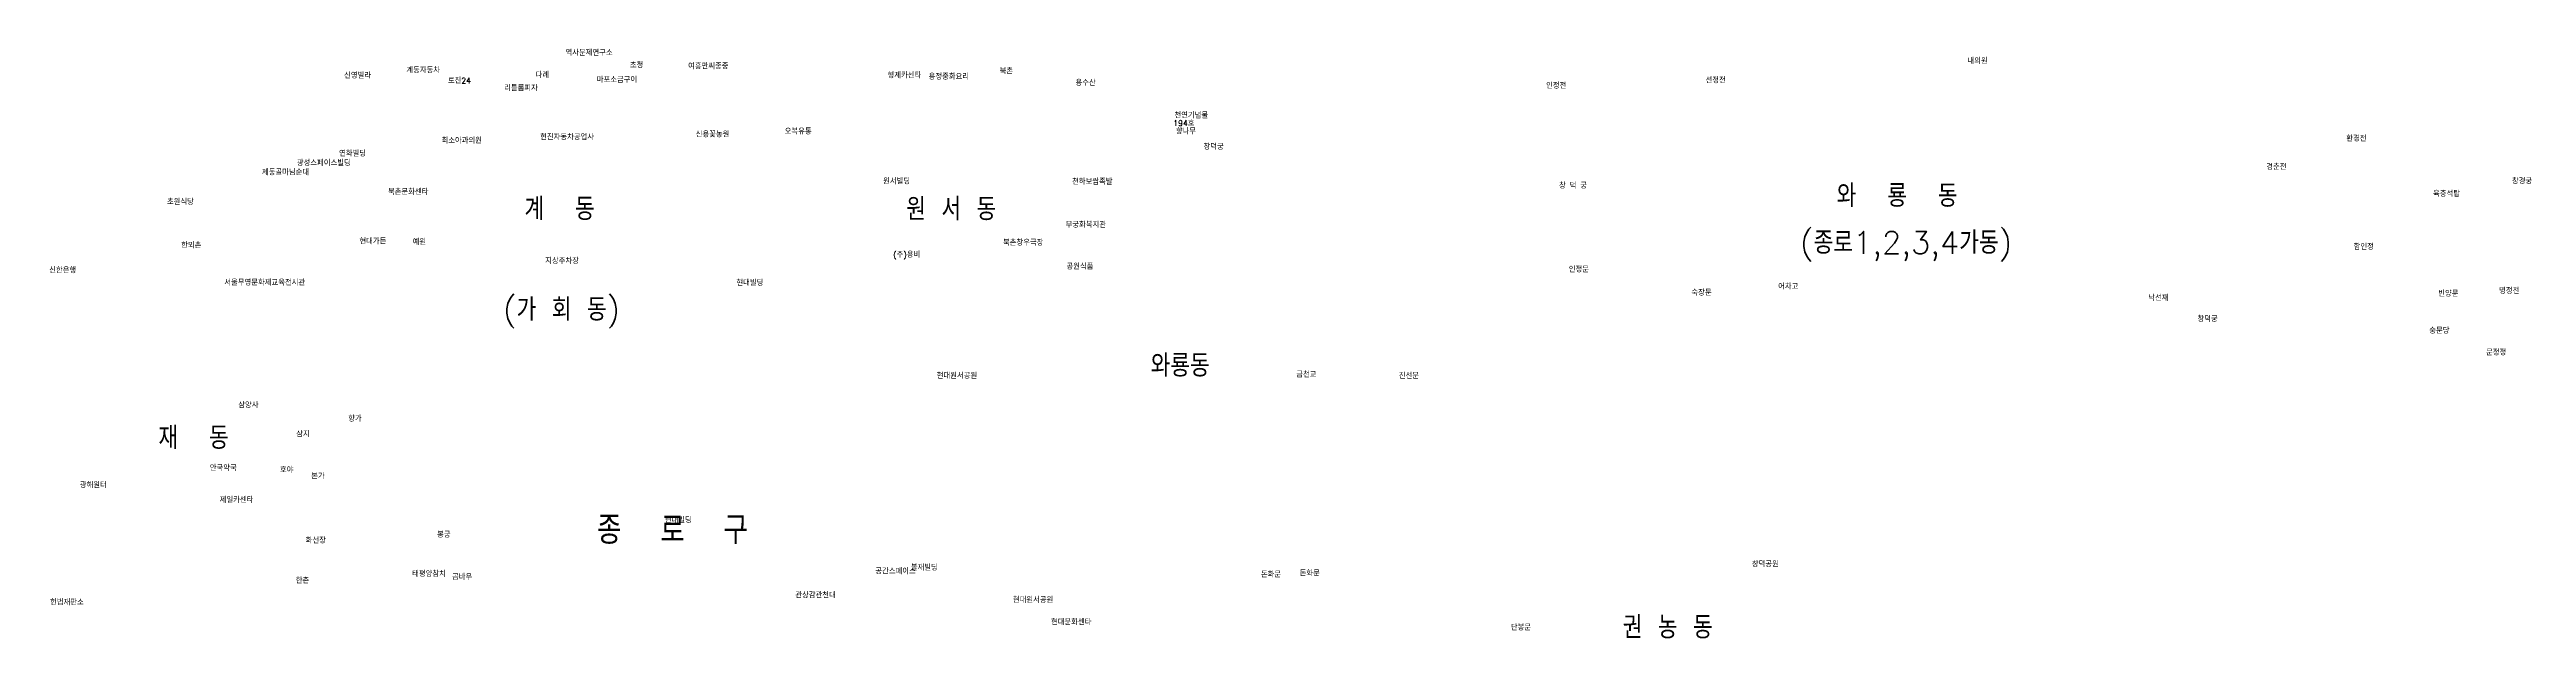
# Model space of a CAD drawing. Header units: feet. Extents: x -1222 to 199575, y -502 to 454509.
# Drawn here: x 198676 to 199555, y 453123 to 453332 of the extents above; entities that cross this region are included whole.
import ezdxf

# ---------------------------------------------------------------- set-up
doc = ezdxf.new("R2010")
doc.units = ezdxf.units.FT
doc.header["$MEASUREMENT"] = 0
for name, color, linetype in [('ZC002', 7, 'CONTINUOUS'), ('ZC003', 7, 'CONTINUOUS'), ('ZC006', 7, 'CONTINUOUS'), ('ZC251', 7, 'CONTINUOUS'), ('ZC252', 7, 'CONTINUOUS')]:
    doc.layers.add(name, color=color, linetype=linetype)
doc.styles.add('NGSW', font='ROMANS.shx', dxfattribs={"bigfont": 'NGSW.shx'})

msp = doc.modelspace()

# ---------------------------------------------------------------- texts
at = {"layer": 'ZC002', "style": 'NGSW'}
for s, p in [('역사문제연구소', (198859.25, 453329.68)), ('신영빌라', (198780.67, 453321.61)), ('계동자동차', (198802.79, 453323.5)), ('다례', (198848.66, 453321.79)), ('초청', (198882.1, 453325.3)), ('여흥만씨종중', (198902.79, 453324.91)), ('형제카센타', (198973.62, 453321.7)), ('용정중화요리', (198988.18, 453321.2)), ('북촌', (199013.38, 453323.18)), ('로진24', (198817.5, 453319.84)), ('리틀롬피자', (198837.48, 453317.14)), ('마포소금구이', (198870.36, 453320.12)), ('용수산', (199040.32, 453319.03)), ('최소아과의원', (198815.26, 453298.51)), ('현진자동차공업사', (198850.28, 453299.75)), ('신용꽃농원', (198905.49, 453300.71)), ('오복유통', (198937.09, 453301.75)), ('제동골마님순대', (198751.52, 453287.25)), ('광성스페이스빌딩', (198763.89, 453290.54)), ('연화빌딩', (198778.86, 453293.91)), ('초원식당', (198717.77, 453276.75)), ('북촌문화센타', (198796.24, 453280.27)), ('원서빌딩', (198972.04, 453284.05)), ('천하보쌈족발', (199039.11, 453283.91)), ('무궁화복지관', (199036.81, 453268.63)), ('한뫼촌', (198722.82, 453261.31)), ('현대가든', (198786.09, 453262.76)), ('예원', (198804.99, 453262.52)), ('북촌창우극장', (199014.57, 453262.26)), ('신한은행', (198675.99, 453252.46)), ('(주)용비', (198975.63, 453258.01)), ('공원식품', (199037.12, 453253.79)), ('서울무영문화제교육전시관', (198738.15, 453248.09)), ('현대빌딩', (198919.95, 453248)), ('삼양사', (198743.09, 453204.59)), ('향가', (198782.12, 453199.76)), ('삼지', (198763.67, 453194.3)), ('안국약국', (198732.99, 453182.25)), ('호야', (198757.89, 453181.56)), ('본가', (198769.01, 453179.37)), ('제일카센타', (198736.5, 453170.91)), ('현대빌딩', (198894.52, 453163.76)), ('화선장', (198767.03, 453156.54)), ('봉궁', (198813.68, 453158.6)), ('태평양참치', (198804.83, 453144.63)), ('공간스페이스', (198969.26, 453145.59)), ('볼재빌딩', (198981.86, 453146.9)), ('한촌', (198763.5, 453142.28)), ('곰바우', (198818.98, 453143.57)), ('헌법재판소', (198676.3, 453134.56)), ('현대문화센타', (199031.62, 453127.53))]:
    msp.add_text(s, height=2, dxfattribs=at).set_placement(p)
at = {"layer": 'ZC003', "style": 'NGSW'}
for s, rotation, p in [('내의원', 359.99, (199356.96, 453326.77)), ('인정전', 359.99, (199207.38, 453318)), ('선정전', 359.99, (199263.99, 453319.91)), ('환경전', 359.99, (199491.45, 453299.26)), ('경춘전', 359.99, (199463.05, 453289.12)), ('창 덕 궁', 359.99, (199211.99, 453282.53)), ('육층석탑', 359.99, (199522.26, 453279.61)), ('창경궁', 0.04, (199550.27, 453284.12)), ('함인정', 359.99, (199494.07, 453260.8)), ('인정문', 359.99, (199215.43, 453252.76)), ('숙장문', 359.99, (199258.96, 453244.5)), ('어차고', 359.99, (199289.77, 453246.68)), ('낙선재', 359.99, (199421.15, 453242.62)), ('빈양문', 359.99, (199524.1, 453244.17)), ('명정전', 0.03, (199545.72, 453245.16)), ('창덕궁', 359.99, (199438.62, 453235.14)), ('숭문당', 359.98, (199520.9, 453231.02)), ('진선문', 359.99, (199155.12, 453214.99)), ('문정정', 359.98, (199541.07, 453223.29)), ('돈화문', 359.99, (199119.87, 453144.9)), ('창덕공원', 359.98, (199280.42, 453148.1)), ('단봉문', 359.99, (199194.89, 453125.62))]:
    msp.add_text(s, height=2, rotation=rotation, dxfattribs=at).set_placement(p)
for s, p in [('천연기념물', (199075.45, 453307.47)), ('194호', (199075.04, 453304.72)), ('향나무', (199075.95, 453301.82)), ('창덕궁', (199085.77, 453296.3)), ('현대원서공원', (198991.06, 453215.01)), ('광해원터', (198686.86, 453176.18)), ('관상감관천대', (198940.86, 453137.08)), ('돈화문', (199106.14, 453144.45)), ('현대원서공원', (199018.09, 453135.4))]:
    msp.add_text(s, height=2, dxfattribs=at).set_placement(p)
at = {"layer": 'ZC006', "style": 'NGSW'}
msp.add_text('지상주차장', height=2, dxfattribs=at).set_placement((198852.08, 453255.77))
msp.add_text('금천교', height=2, rotation=359.99, dxfattribs=at).set_placement((199118.69, 453215.47))
at = {"layer": 'ZC251', "style": 'NGSW'}
for s, height, p in [('계  동', 8, (198844.71, 453271.27)), ('원 서 동', 8, (198980.22, 453271.21)), ('와  룡  동', 8, (199310.54, 453275.96)), ('와룡동', 8, (199067.01, 453215.68)), ('재  동', 8, (198714.76, 453189.99)), ('종  로  구', 10, (198870.44, 453156.26)), ('권 농 동', 8, (199234.59, 453122.71))]:
    msp.add_text(s, height=height, dxfattribs=at).set_placement(p)
at = {"layer": 'ZC252', "style": 'NGSW'}
for s, p in [('(종로1,2,3,4가동)', (199297.56, 453259.3)), ('(가 회 동)', (198837.12, 453235.55))]:
    msp.add_text(s, height=8, dxfattribs=at).set_placement(p)

doc.saveas('drawing.dxf')
